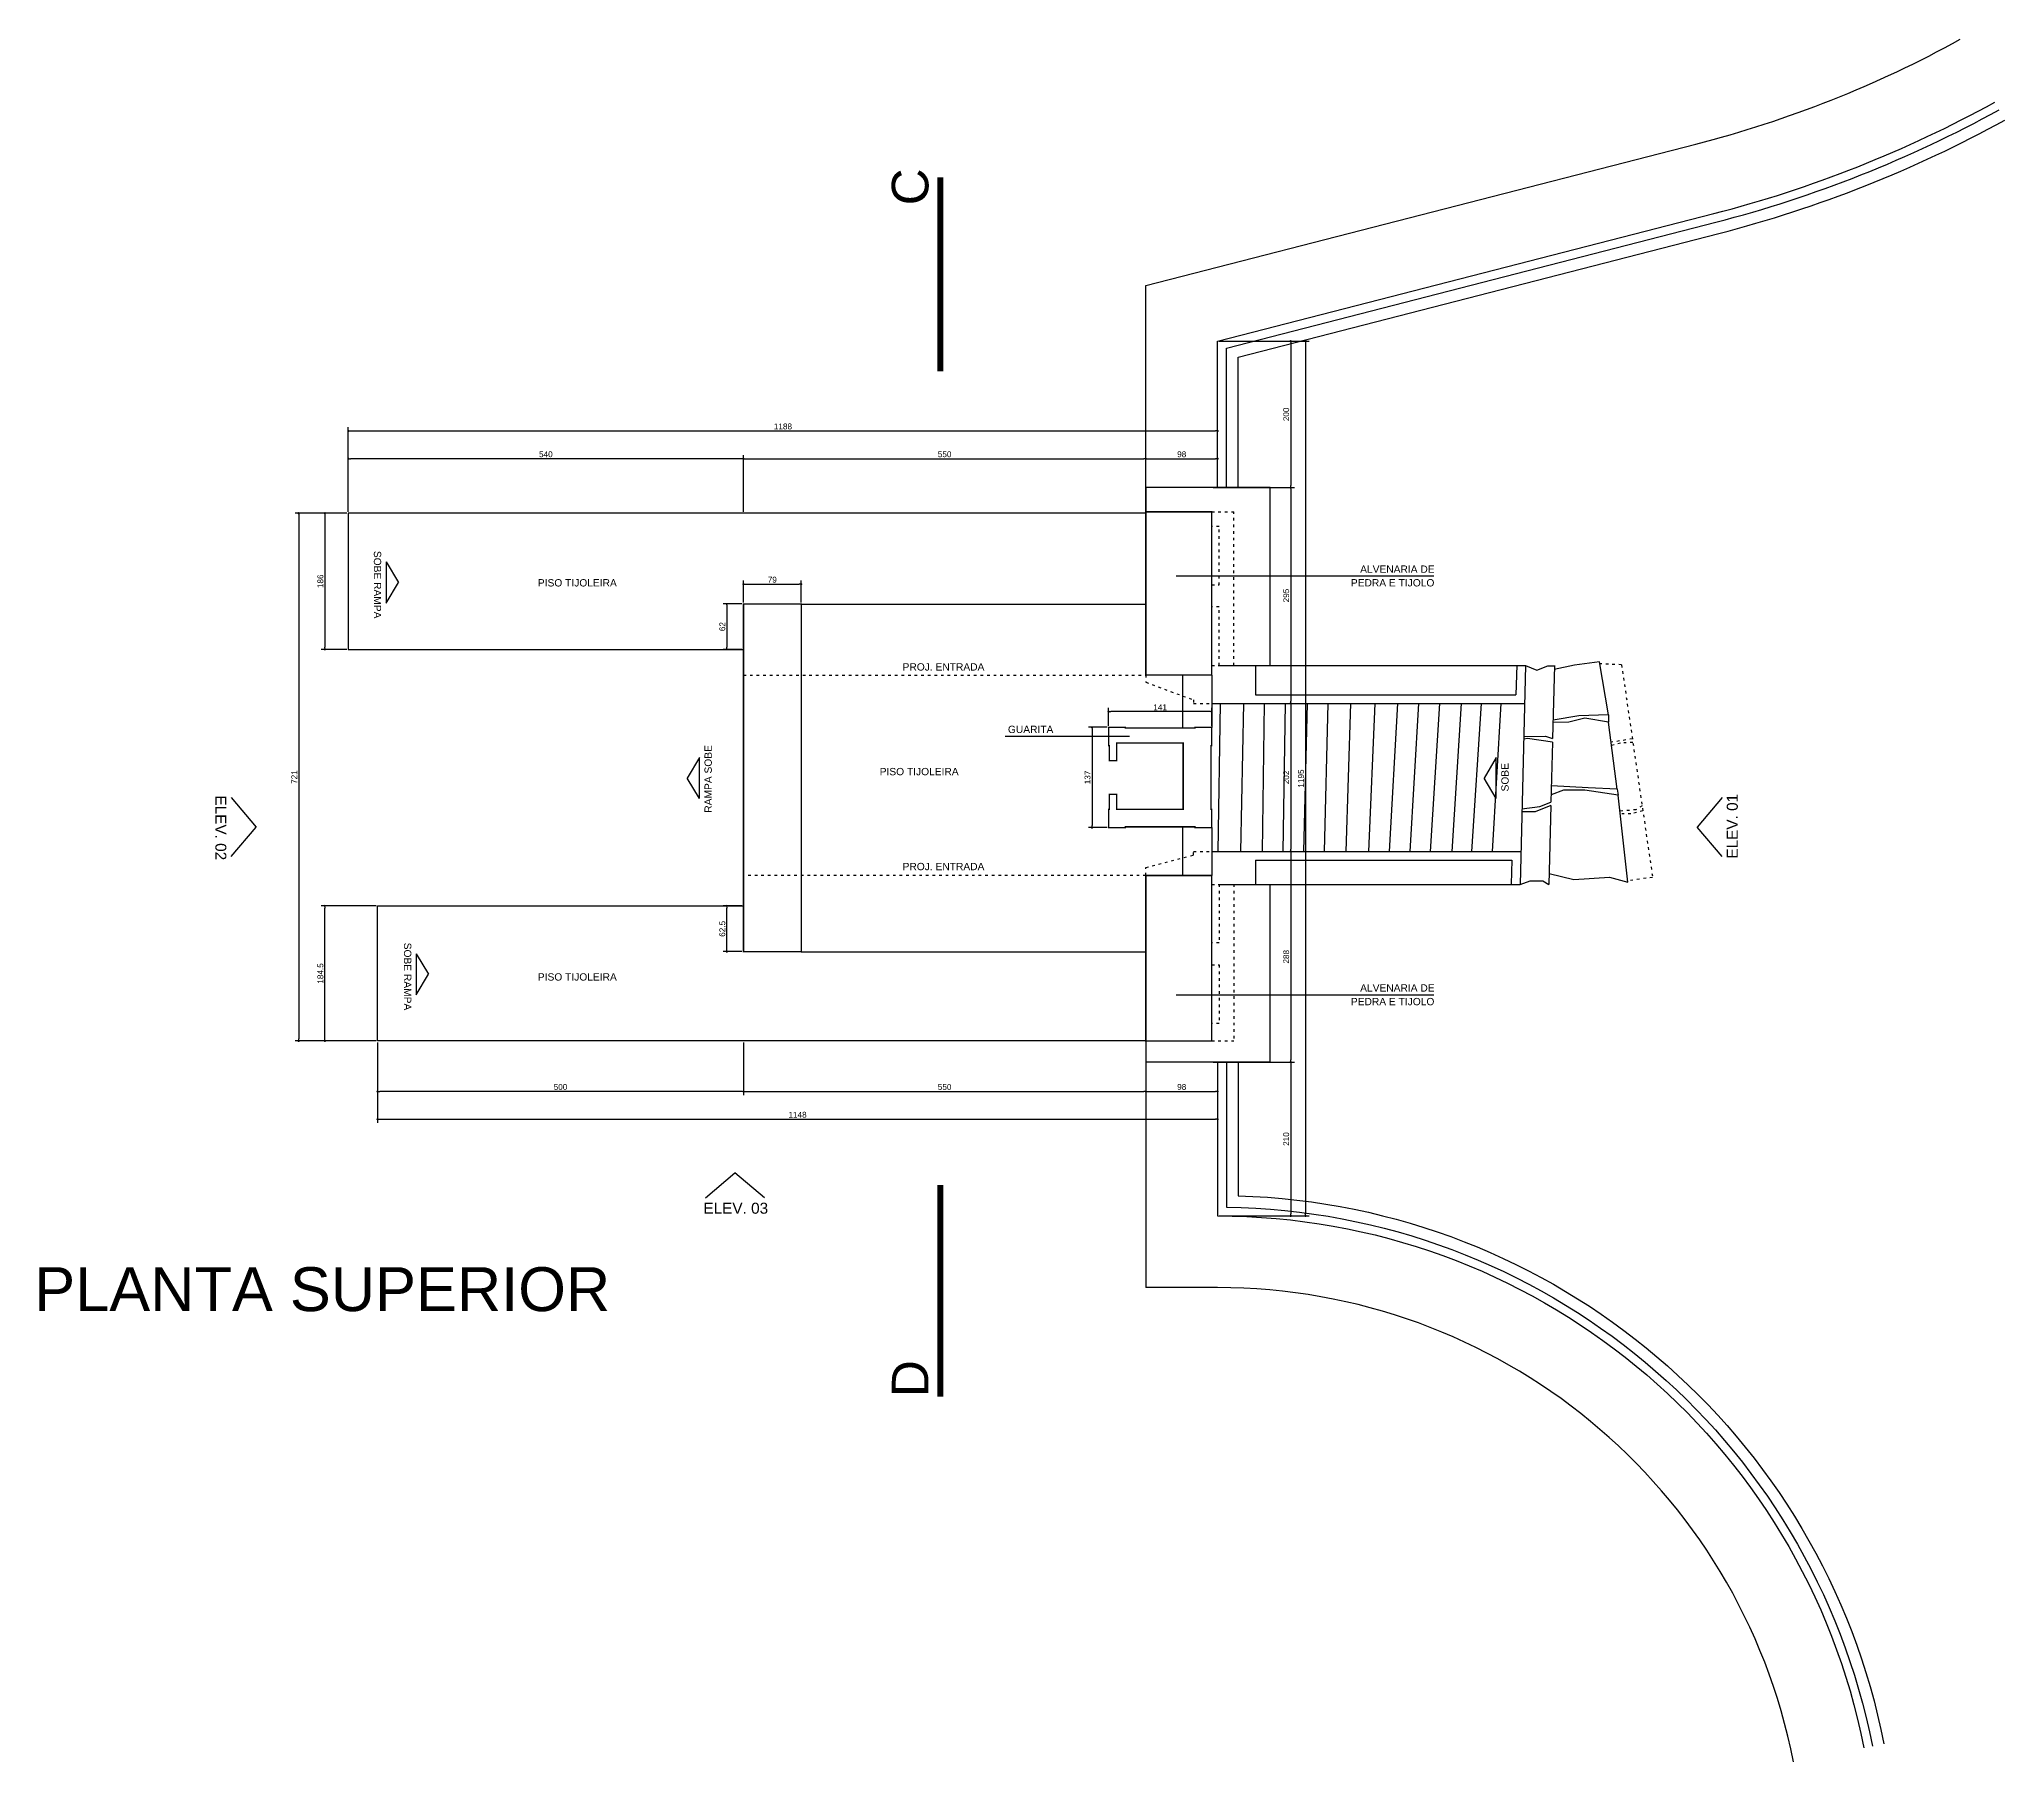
# Model space of a CAD drawing. Extents: x 1364 to 13318, y -13728 to -5941.
# Drawn here: x 10632 to 13318, y -8294 to -5941 of the extents above; entities that cross this region are included whole.
import ezdxf

# ---------------------------------------------------------------- set-up
doc = ezdxf.new("R2010")
doc.units = 0
doc.header["$PDMODE"] = 35
doc.linetypes.add('ACAD_ISO03W100', pattern=[30, 12, -18])
doc.linetypes.add('CENTER2', pattern=[28.575, 19.05, -3.175, 3.175, -3.175])
doc.layers.get('0').update_dxf_attribs({"linetype": 'CONTINUOUS'})
doc.layers.get('DEFPOINTS').update_dxf_attribs({"linetype": 'CONTINUOUS'})
for name, color, linetype in [('COTA', 7, 'CONTINUOUS'), ('PAREDE', 7, 'CONTINUOUS'), ('PAREDE_FINA', 7, 'CONTINUOUS')]:
    doc.layers.add(name, color=color, linetype=linetype)
doc.styles.add('TEXTO', font='ARIAL.TTF')
doc.dimstyles.new('COTA', dxfattribs={"dimtxt": 8, "dimasz": 3, "dimexe": 5, "dimexo": 2, "dimgap": 2, "dimtad": 1, "dimdec": 1, "dimtxsty": 'TEXTO', "dimblk1": 'DOT', "dimblk2": 'DOT', "dimsah": 1, "dimcen": 0, "dimclrd": 256, "dimclre": 256, "dimclrt": 256, "dimazin": 3, "dimtfac": 1, "dimtdec": 4, "dimtmove": 0, "dimatfit": 3, "dimtolj": 1, "dimtzin": 0})

# ---------------------------------------------------------------- blocks, each defined once
blk = doc.blocks.new('_DOT')
at = {"color": 0, "linetype": 'BYBLOCK'}
blk.add_line((-0.5, 0), (-1, 0), dxfattribs=at)
at = {"color": 0, "linetype": 'BYBLOCK', "const_width": 0.5}
blk.add_lwpolyline([(-0.25, 0, 1), (0.25, 0, 1)], format="xyb", close=True, dxfattribs=at)
blk = doc.blocks.new('*D31')
at = {"layer": 'COTA'}
for p, q in [((11054.2, -6586.7), (11054.2, -6509.3)), ((11591.2, -6514.3), (11057.2, -6514.3)), ((11594.2, -6586.7), (11594.2, -6509.3))]:
    blk.add_line(p, q, dxfattribs=at)
at = {"layer": 'DEFPOINTS', "color": 0}
for p in [(11054.2, -6514.3), (11054.2, -6588.7), (11594.2, -6588.7)]:
    blk.add_point(p, dxfattribs=at)
at = {"layer": 'COTA', "xscale": 3, "yscale": 3, "zscale": 3, "rotation": 180}
blk.add_blockref('_DOT', (11054.2, -6514.3), dxfattribs=at)
at = {"layer": 'COTA', "xscale": 3, "yscale": 3, "zscale": 3}
blk.add_blockref('_DOT', (11594.2, -6514.3), dxfattribs=at)
at = {"layer": 'COTA', "insert": (11324.2, -6508.2), "char_height": 8, "attachment_point": 5, "style": 'TEXTO'}
blk.add_mtext('\\A1;540', dxfattribs=at)
blk = doc.blocks.new('*D30')
at = {"layer": 'COTA'}
for p, q in [((11054.2, -6586.7), (11054.2, -6471.3)), ((12242.2, -6551.7), (12242.2, -6471.3)), ((11057.2, -6476.3), (12239.2, -6476.3))]:
    blk.add_line(p, q, dxfattribs=at)
at = {"layer": 'DEFPOINTS', "color": 0}
for p in [(12242.2, -6476.3), (12242.2, -6553.7), (11054.2, -6588.7)]:
    blk.add_point(p, dxfattribs=at)
at = {"layer": 'COTA', "xscale": 3, "yscale": 3, "zscale": 3, "rotation": 180}
blk.add_blockref('_DOT', (11054.2, -6476.3), dxfattribs=at)
at = {"layer": 'COTA', "xscale": 3, "yscale": 3, "zscale": 3}
blk.add_blockref('_DOT', (12242.2, -6476.3), dxfattribs=at)
at = {"layer": 'COTA', "insert": (11648.2, -6470.2), "char_height": 8, "attachment_point": 5, "style": 'TEXTO'}
blk.add_mtext('\\A1;1188', dxfattribs=at)
blk = doc.blocks.new('*D29')
at = {"layer": 'COTA'}
for p, q in [((11094.2, -7311.7), (11094.2, -7421.7)), ((12242.2, -7340.7), (12242.2, -7421.7)), ((11097.2, -7416.7), (12239.2, -7416.7))]:
    blk.add_line(p, q, dxfattribs=at)
at = {"layer": 'DEFPOINTS', "color": 0}
for p in [(11094.2, -7309.7), (12242.2, -7338.7), (12242.2, -7416.7)]:
    blk.add_point(p, dxfattribs=at)
at = {"layer": 'COTA', "xscale": 3, "yscale": 3, "zscale": 3, "rotation": 180}
blk.add_blockref('_DOT', (11094.2, -7416.7), dxfattribs=at)
at = {"layer": 'COTA', "xscale": 3, "yscale": 3, "zscale": 3}
blk.add_blockref('_DOT', (12242.2, -7416.7), dxfattribs=at)
at = {"layer": 'COTA', "insert": (11668.2, -7410.6), "char_height": 8, "attachment_point": 5, "style": 'TEXTO'}
blk.add_mtext('\\A1;1148', dxfattribs=at)
blk = doc.blocks.new('*D26')
at = {"layer": 'COTA'}
for p, q in [((11094.2, -7311.7), (11094.2, -7383.7)), ((11594.2, -7311.7), (11594.2, -7383.7)), ((11591.2, -7378.7), (11097.2, -7378.7))]:
    blk.add_line(p, q, dxfattribs=at)
at = {"layer": 'DEFPOINTS', "color": 0}
for p in [(11094.2, -7309.7), (11594.2, -7309.7), (11094.2, -7378.7)]:
    blk.add_point(p, dxfattribs=at)
at = {"layer": 'COTA', "xscale": 3, "yscale": 3, "zscale": 3, "rotation": 180}
blk.add_blockref('_DOT', (11094.2, -7378.7), dxfattribs=at)
at = {"layer": 'COTA', "xscale": 3, "yscale": 3, "zscale": 3}
blk.add_blockref('_DOT', (11594.2, -7378.7), dxfattribs=at)
at = {"layer": 'COTA', "insert": (11344.2, -7372.6), "char_height": 8, "attachment_point": 5, "style": 'TEXTO'}
blk.add_mtext('\\A1;500', dxfattribs=at)
blk = doc.blocks.new('*D36')
at = {"layer": 'COTA'}
for p, q in [((11052.2, -6588.7), (10981.4, -6588.7)), ((10986.4, -6591.7), (10986.4, -7306.7)), ((11092.2, -7309.7), (10981.4, -7309.7))]:
    blk.add_line(p, q, dxfattribs=at)
at = {"layer": 'DEFPOINTS', "color": 0}
for p in [(11054.2, -6588.7), (10986.4, -7309.7), (11094.2, -7309.7)]:
    blk.add_point(p, dxfattribs=at)
at = {"layer": 'COTA', "xscale": 3, "yscale": 3, "zscale": 3}
for p, rotation in [((10986.4, -6588.7), 90), ((10986.4, -7309.7), 270)]:
    blk.add_blockref('_DOT', p, dxfattribs=dict(at, rotation=rotation))
at = {"layer": 'COTA', "insert": (10980.4, -6949.2), "char_height": 8, "attachment_point": 5, "rotation": 90, "style": 'TEXTO'}
blk.add_mtext('\\A1;721', dxfattribs=at)
blk = doc.blocks.new('*D32')
at = {"layer": 'COTA'}
for p, q in [((11052.2, -6588.7), (11017.2, -6588.7)), ((11022.2, -6591.7), (11022.2, -6771.7)), ((11052.2, -6774.7), (11017.2, -6774.7))]:
    blk.add_line(p, q, dxfattribs=at)
at = {"layer": 'DEFPOINTS', "color": 0}
for p in [(11054.2, -6588.7), (11022.2, -6774.7), (11054.2, -6774.7)]:
    blk.add_point(p, dxfattribs=at)
at = {"layer": 'COTA', "xscale": 3, "yscale": 3, "zscale": 3}
for p, rotation in [((11022.2, -6588.7), 90), ((11022.2, -6774.7), 270)]:
    blk.add_blockref('_DOT', p, dxfattribs=dict(at, rotation=rotation))
at = {"layer": 'COTA', "insert": (11016.1, -6681.7), "char_height": 8, "attachment_point": 5, "rotation": 90, "style": 'TEXTO'}
blk.add_mtext('\\A1;186', dxfattribs=at)
blk = doc.blocks.new('*D35')
at = {"layer": 'COTA'}
for p, q in [((11092.2, -7125.2), (11017.2, -7125.2)), ((11022.2, -7306.7), (11022.2, -7128.2)), ((11092.2, -7309.7), (11017.2, -7309.7))]:
    blk.add_line(p, q, dxfattribs=at)
at = {"layer": 'DEFPOINTS', "color": 0}
for p in [(11022.2, -7125.2), (11094.2, -7125.2), (11094.2, -7309.7)]:
    blk.add_point(p, dxfattribs=at)
at = {"layer": 'COTA', "xscale": 3, "yscale": 3, "zscale": 3}
for p, rotation in [((11022.2, -7125.2), 90), ((11022.2, -7309.7), 270)]:
    blk.add_blockref('_DOT', p, dxfattribs=dict(at, rotation=rotation))
at = {"layer": 'COTA', "insert": (11016.1, -7217.5), "char_height": 8, "attachment_point": 5, "rotation": 90, "style": 'TEXTO'}
blk.add_mtext('\\A1;184.5', dxfattribs=at)
blk = doc.blocks.new('*D42')
at = {"layer": 'COTA'}
for p, q in [((12244.2, -6353.7), (12367.4, -6353.7)), ((12362.4, -6356.7), (12362.4, -7545.7)), ((12244.2, -7548.7), (12367.4, -7548.7))]:
    blk.add_line(p, q, dxfattribs=at)
at = {"layer": 'DEFPOINTS', "color": 0}
for p in [(12242.2, -6353.7), (12242.2, -7548.7), (12362.4, -7548.7)]:
    blk.add_point(p, dxfattribs=at)
at = {"layer": 'COTA', "xscale": 3, "yscale": 3, "zscale": 3}
for p, rotation in [((12362.4, -6353.7), 90), ((12362.4, -7548.7), 270)]:
    blk.add_blockref('_DOT', p, dxfattribs=dict(at, rotation=rotation))
at = {"layer": 'COTA', "insert": (12356.3, -6951.2), "char_height": 8, "attachment_point": 5, "rotation": 90, "style": 'TEXTO'}
blk.add_mtext('\\A1;1195', dxfattribs=at)
blk = doc.blocks.new('*D41')
at = {"layer": 'COTA'}
for p, q in [((12236.2, -7338.7), (12347.1, -7338.7)), ((12342.1, -7341.7), (12342.1, -7545.7)), ((12244.2, -7548.7), (12347.1, -7548.7))]:
    blk.add_line(p, q, dxfattribs=at)
at = {"layer": 'DEFPOINTS', "color": 0}
for p in [(12234.2, -7338.7), (12242.2, -7548.7), (12342.1, -7548.7)]:
    blk.add_point(p, dxfattribs=at)
at = {"layer": 'COTA', "xscale": 3, "yscale": 3, "zscale": 3}
for p, rotation in [((12342.1, -7338.7), 90), ((12342.1, -7548.7), 270)]:
    blk.add_blockref('_DOT', p, dxfattribs=dict(at, rotation=rotation))
at = {"layer": 'COTA', "insert": (12336, -7443.7), "char_height": 8, "attachment_point": 5, "rotation": 90, "style": 'TEXTO'}
blk.add_mtext('\\A1;210', dxfattribs=at)
blk = doc.blocks.new('*D33')
at = {"layer": 'COTA'}
for p, q in [((12144.2, -6551.7), (12144.2, -6509.3)), ((12147.2, -6514.3), (12239.2, -6514.3)), ((12242.2, -6551.7), (12242.2, -6509.3))]:
    blk.add_line(p, q, dxfattribs=at)
at = {"layer": 'DEFPOINTS', "color": 0}
for p in [(12242.2, -6514.3), (12144.2, -6553.7), (12242.2, -6553.7)]:
    blk.add_point(p, dxfattribs=at)
at = {"layer": 'COTA', "xscale": 3, "yscale": 3, "zscale": 3, "rotation": 180}
blk.add_blockref('_DOT', (12144.2, -6514.3), dxfattribs=at)
at = {"layer": 'COTA', "xscale": 3, "yscale": 3, "zscale": 3}
blk.add_blockref('_DOT', (12242.2, -6514.3), dxfattribs=at)
at = {"layer": 'COTA', "insert": (12193.2, -6508.2), "char_height": 8, "attachment_point": 5, "style": 'TEXTO'}
blk.add_mtext('\\A1;98', dxfattribs=at)
blk = doc.blocks.new('*D28')
at = {"layer": 'COTA'}
for p, q in [((12144.2, -7340.7), (12144.2, -7383.7)), ((12242.2, -7340.7), (12242.2, -7383.7)), ((12147.2, -7378.7), (12239.2, -7378.7))]:
    blk.add_line(p, q, dxfattribs=at)
at = {"layer": 'DEFPOINTS', "color": 0}
for p in [(12144.2, -7338.7), (12242.2, -7338.7), (12242.2, -7378.7)]:
    blk.add_point(p, dxfattribs=at)
at = {"layer": 'COTA', "xscale": 3, "yscale": 3, "zscale": 3, "rotation": 180}
blk.add_blockref('_DOT', (12144.2, -7378.7), dxfattribs=at)
at = {"layer": 'COTA', "xscale": 3, "yscale": 3, "zscale": 3}
blk.add_blockref('_DOT', (12242.2, -7378.7), dxfattribs=at)
at = {"layer": 'COTA', "insert": (12193.2, -7372.6), "char_height": 8, "attachment_point": 5, "style": 'TEXTO'}
blk.add_mtext('\\A1;98', dxfattribs=at)
blk = doc.blocks.new('*D27')
at = {"layer": 'COTA'}
for p, q in [((11594.2, -7311.7), (11594.2, -7383.7)), ((12144.2, -7311.7), (12144.2, -7383.7)), ((11597.2, -7378.7), (12141.2, -7378.7))]:
    blk.add_line(p, q, dxfattribs=at)
at = {"layer": 'DEFPOINTS', "color": 0}
for p in [(11594.2, -7309.7), (12144.2, -7309.7), (12144.2, -7378.7)]:
    blk.add_point(p, dxfattribs=at)
at = {"layer": 'COTA', "xscale": 3, "yscale": 3, "zscale": 3, "rotation": 180}
blk.add_blockref('_DOT', (11594.2, -7378.7), dxfattribs=at)
at = {"layer": 'COTA', "xscale": 3, "yscale": 3, "zscale": 3}
blk.add_blockref('_DOT', (12144.2, -7378.7), dxfattribs=at)
at = {"layer": 'COTA', "insert": (11869.2, -7372.6), "char_height": 8, "attachment_point": 5, "style": 'TEXTO'}
blk.add_mtext('\\A1;550', dxfattribs=at)
blk = doc.blocks.new('*D34')
at = {"layer": 'COTA'}
for p, q in [((11594.2, -6586.7), (11594.2, -6509.3)), ((11597.2, -6514.3), (12141.2, -6514.3)), ((12144.2, -6586.7), (12144.2, -6509.3))]:
    blk.add_line(p, q, dxfattribs=at)
at = {"layer": 'DEFPOINTS', "color": 0}
for p in [(12144.2, -6514.3), (11594.2, -6588.7), (12144.2, -6588.7)]:
    blk.add_point(p, dxfattribs=at)
at = {"layer": 'COTA', "xscale": 3, "yscale": 3, "zscale": 3, "rotation": 180}
blk.add_blockref('_DOT', (11594.2, -6514.3), dxfattribs=at)
at = {"layer": 'COTA', "xscale": 3, "yscale": 3, "zscale": 3}
blk.add_blockref('_DOT', (12144.2, -6514.3), dxfattribs=at)
at = {"layer": 'COTA', "insert": (11869.2, -6508.2), "char_height": 8, "attachment_point": 5, "style": 'TEXTO'}
blk.add_mtext('\\A1;550', dxfattribs=at)
blk = doc.blocks.new('*D38')
at = {"layer": 'COTA'}
for p, q in [((12236.2, -6553.7), (12347.1, -6553.7)), ((12342.1, -6556.7), (12342.1, -6845.7)), ((12236.2, -6848.7), (12347.1, -6848.7))]:
    blk.add_line(p, q, dxfattribs=at)
at = {"layer": 'DEFPOINTS', "color": 0}
for p in [(12234.2, -6553.7), (12234.2, -6848.7), (12342.1, -6848.7)]:
    blk.add_point(p, dxfattribs=at)
at = {"layer": 'COTA', "xscale": 3, "yscale": 3, "zscale": 3}
for p, rotation in [((12342.1, -6553.7), 90), ((12342.1, -6848.7), 270)]:
    blk.add_blockref('_DOT', p, dxfattribs=dict(at, rotation=rotation))
at = {"layer": 'COTA', "insert": (12336, -6701.2), "char_height": 8, "attachment_point": 5, "rotation": 90, "style": 'TEXTO'}
blk.add_mtext('\\A1;295', dxfattribs=at)
blk = doc.blocks.new('*D40')
at = {"layer": 'COTA'}
for p, q in [((12236.2, -7050.7), (12347.1, -7050.7)), ((12342.1, -7053.7), (12342.1, -7335.7)), ((12316.2, -7338.7), (12347.1, -7338.7))]:
    blk.add_line(p, q, dxfattribs=at)
at = {"layer": 'DEFPOINTS', "color": 0}
for p in [(12234.2, -7050.7), (12314.2, -7338.7), (12342.1, -7338.7)]:
    blk.add_point(p, dxfattribs=at)
at = {"layer": 'COTA', "xscale": 3, "yscale": 3, "zscale": 3}
for p, rotation in [((12342.1, -7050.7), 90), ((12342.1, -7338.7), 270)]:
    blk.add_blockref('_DOT', p, dxfattribs=dict(at, rotation=rotation))
at = {"layer": 'COTA', "insert": (12336, -7194.7), "char_height": 8, "attachment_point": 5, "rotation": 90, "style": 'TEXTO'}
blk.add_mtext('\\A1;288', dxfattribs=at)
blk = doc.blocks.new('*D39')
at = {"layer": 'COTA'}
for p, q in [((12236.2, -6848.7), (12347.1, -6848.7)), ((12342.1, -6851.7), (12342.1, -7047.7)), ((12236.2, -7050.7), (12347.1, -7050.7))]:
    blk.add_line(p, q, dxfattribs=at)
at = {"layer": 'DEFPOINTS', "color": 0}
for p in [(12234.2, -6848.7), (12234.2, -7050.7), (12342.1, -7050.7)]:
    blk.add_point(p, dxfattribs=at)
at = {"layer": 'COTA', "xscale": 3, "yscale": 3, "zscale": 3}
for p, rotation in [((12342.1, -6848.7), 90), ((12342.1, -7050.7), 270)]:
    blk.add_blockref('_DOT', p, dxfattribs=dict(at, rotation=rotation))
at = {"layer": 'COTA', "insert": (12336, -6949.7), "char_height": 8, "attachment_point": 5, "rotation": 90, "style": 'TEXTO'}
blk.add_mtext('\\A1;202', dxfattribs=at)
blk = doc.blocks.new('*D37')
at = {"layer": 'COTA'}
for p, q in [((12244.2, -6353.7), (12347.1, -6353.7)), ((12342.1, -6356.7), (12342.1, -6550.7)), ((12316.2, -6553.7), (12347.1, -6553.7))]:
    blk.add_line(p, q, dxfattribs=at)
at = {"layer": 'DEFPOINTS', "color": 0}
for p in [(12242.2, -6353.7), (12314.2, -6553.7), (12342.1, -6553.7)]:
    blk.add_point(p, dxfattribs=at)
at = {"layer": 'COTA', "xscale": 3, "yscale": 3, "zscale": 3}
for p, rotation in [((12342.1, -6353.7), 90), ((12342.1, -6553.7), 270)]:
    blk.add_blockref('_DOT', p, dxfattribs=dict(at, rotation=rotation))
at = {"layer": 'COTA', "insert": (12336, -6453.7), "char_height": 8, "attachment_point": 5, "rotation": 90, "style": 'TEXTO'}
blk.add_mtext('\\A1;200', dxfattribs=at)
blk = doc.blocks.new('*D43')
at = {"layer": 'COTA'}
for p, q in [((11594.2, -6710.7), (11594.2, -6680.7)), ((11597.2, -6685.7), (11670.2, -6685.7)), ((11673.2, -6710.7), (11673.2, -6680.7))]:
    blk.add_line(p, q, dxfattribs=at)
at = {"layer": 'DEFPOINTS', "color": 0}
for p in [(11673.2, -6685.7), (11594.2, -6712.7), (11673.2, -6712.7)]:
    blk.add_point(p, dxfattribs=at)
at = {"layer": 'COTA', "xscale": 3, "yscale": 3, "zscale": 3, "rotation": 180}
blk.add_blockref('_DOT', (11594.2, -6685.7), dxfattribs=at)
at = {"layer": 'COTA', "xscale": 3, "yscale": 3, "zscale": 3}
blk.add_blockref('_DOT', (11673.2, -6685.7), dxfattribs=at)
at = {"layer": 'COTA', "insert": (11633.7, -6679.6), "char_height": 8, "attachment_point": 5, "style": 'TEXTO'}
blk.add_mtext('\\A1;79', dxfattribs=at)
blk = doc.blocks.new('*D44')
at = {"layer": 'COTA'}
for p, q in [((11592.2, -6712.7), (11566.5, -6712.7)), ((11571.5, -6715.7), (11571.5, -6771.7)), ((11592.2, -6774.7), (11566.5, -6774.7))]:
    blk.add_line(p, q, dxfattribs=at)
at = {"layer": 'DEFPOINTS', "color": 0}
for p in [(11594.2, -6712.7), (11571.5, -6774.7), (11594.2, -6774.7)]:
    blk.add_point(p, dxfattribs=at)
at = {"layer": 'COTA', "xscale": 3, "yscale": 3, "zscale": 3}
for p, rotation in [((11571.5, -6712.7), 90), ((11571.5, -6774.7), 270)]:
    blk.add_blockref('_DOT', p, dxfattribs=dict(at, rotation=rotation))
at = {"layer": 'COTA', "insert": (11565.4, -6743.7), "char_height": 8, "attachment_point": 5, "rotation": 90, "style": 'TEXTO'}
blk.add_mtext('\\A1;62', dxfattribs=at)
blk = doc.blocks.new('*D45')
at = {"layer": 'COTA'}
for p, q in [((11592.2, -7125.2), (11566.5, -7125.2)), ((11571.5, -7184.7), (11571.5, -7128.2)), ((11592.2, -7187.7), (11566.5, -7187.7))]:
    blk.add_line(p, q, dxfattribs=at)
at = {"layer": 'DEFPOINTS', "color": 0}
for p in [(11571.5, -7125.2), (11594.2, -7125.2), (11594.2, -7187.7)]:
    blk.add_point(p, dxfattribs=at)
at = {"layer": 'COTA', "xscale": 3, "yscale": 3, "zscale": 3}
for p, rotation in [((11571.5, -7125.2), 90), ((11571.5, -7187.7), 270)]:
    blk.add_blockref('_DOT', p, dxfattribs=dict(at, rotation=rotation))
at = {"layer": 'COTA', "insert": (11565.4, -7156.5), "char_height": 8, "attachment_point": 5, "rotation": 90, "style": 'TEXTO'}
blk.add_mtext('\\A1;62.5', dxfattribs=at)
blk = doc.blocks.new('*D46')
at = {"layer": 'COTA'}
for p, q in [((12093.2, -6879.2), (12093.2, -6854.8)), ((12231.2, -6859.8), (12096.2, -6859.8)), ((12234.2, -6879.2), (12234.2, -6854.8))]:
    blk.add_line(p, q, dxfattribs=at)
at = {"layer": 'DEFPOINTS', "color": 0}
for p in [(12093.2, -6859.8), (12093.2, -6881.2), (12234.2, -6881.2)]:
    blk.add_point(p, dxfattribs=at)
at = {"layer": 'COTA', "xscale": 3, "yscale": 3, "zscale": 3, "rotation": 180}
blk.add_blockref('_DOT', (12093.2, -6859.8), dxfattribs=at)
at = {"layer": 'COTA', "xscale": 3, "yscale": 3, "zscale": 3}
blk.add_blockref('_DOT', (12234.2, -6859.8), dxfattribs=at)
at = {"layer": 'COTA', "insert": (12163.7, -6853.8), "char_height": 8, "attachment_point": 5, "style": 'TEXTO'}
blk.add_mtext('\\A1;141', dxfattribs=at)
blk = doc.blocks.new('*D47')
at = {"layer": 'COTA'}
for p, q in [((12091.2, -6881.2), (12065.6, -6881.2)), ((12070.6, -6884.2), (12070.6, -7015.2)), ((12091.2, -7018.2), (12065.6, -7018.2))]:
    blk.add_line(p, q, dxfattribs=at)
at = {"layer": 'DEFPOINTS', "color": 0}
for p in [(12093.2, -6881.2), (12070.6, -7018.2), (12093.2, -7018.2)]:
    blk.add_point(p, dxfattribs=at)
at = {"layer": 'COTA', "xscale": 3, "yscale": 3, "zscale": 3}
for p, rotation in [((12070.6, -6881.2), 90), ((12070.6, -7018.2), 270)]:
    blk.add_blockref('_DOT', p, dxfattribs=dict(at, rotation=rotation))
at = {"layer": 'COTA', "insert": (12064.5, -6949.7), "char_height": 8, "attachment_point": 5, "rotation": 90, "style": 'TEXTO'}
blk.add_mtext('\\A1;137', dxfattribs=at)

msp = doc.modelspace()

# ---------------------------------------------------------------- linework, layer by layer
at = {"layer": 'PAREDE', "const_width": 2}
for points in [[(12234.23, -6586.74), (12144.23, -6586.74), (12144.23, -6809.74), (12234.23, -6809.74)], [(11673.23, -7187.74), (11594.23, -7187.74), (11594.23, -6712.74), (11673.23, -6712.74)], [(12195.23, -6993.24), (12195.23, -6902.74), (12104.23, -6902.74), (12104.23, -6926.74), (12094.23, -6926.74), (12094.23, -6906.24), (12093.23, -6906.24), (12093.23, -6881.24), (12116.23, -6881.24), (12116.23, -6882.24), (12211.23, -6882.24), (12211.23, -6881.24), (12234.23, -6881.24), (12234.23, -6906.24), (12233.23, -6906.24), (12233.23, -6993.24), (12234.23, -6993.24), (12234.23, -7018.24), (12211.23, -7018.24), (12211.23, -7017.24), (12116.23, -7017.24), (12116.23, -7018.24), (12093.23, -7018.24), (12093.23, -6993.24), (12094.23, -6993.24), (12094.23, -6972.74), (12104.23, -6972.74), (12104.23, -6993.24)], [(12144.23, -7083.74), (12234.23, -7083.74), (12234.23, -7309.74), (12144.23, -7309.74)]]:
    msp.add_lwpolyline(points, close=True, dxfattribs=at)
at = {"layer": 'PAREDE_FINA'}
for points in [[(12242.23, -6553.74), (12242.23, -6353.74), (12920.17, -6179.41, 0.0629133), (13304.39, -6027.13)], [(12254.23, -6553.74), (12254.23, -6363.05), (12923.16, -6191.04, 0.0629133), (13310.17, -6037.65)], [(12270.23, -6553.74), (12270.23, -6375.45), (12927.15, -6206.53, 0.0629133), (13317.89, -6051.66, 0.0629133)], [(12242.23, -7338.74), (12242.23, -7548.74, -0.3585501), (13125.4, -8275.49)], [(12254.23, -7338.74), (12254.23, -7536.82, -0.354842), (13137.17, -8273.18)], [(12270.23, -7338.74), (12270.23, -7521.17, -0.3500588), (13152.87, -8270.1, -0.3500588)]]:
    msp.add_lwpolyline(points, format="xyb", dxfattribs=at)
for points in [[(12144.23, -6277.75), (12895.77, -6084.5)], [(12144.23, -6553.74), (12144.23, -6277.75)], [(12234.23, -6553.74), (12144.23, -6553.74), (12144.23, -6588.74), (11054.23, -6588.74), (11054.23, -6774.74), (11594.23, -6774.74)], [(12314.23, -6553.74), (12234.23, -6553.74)], [(12314.23, -6796.74), (12314.23, -6553.74)], [(11105.99, -6655.23), (11105.99, -6711.43)], [(11105.99, -6655.23), (11122.66, -6683.33)], [(11105.99, -6711.43), (11122.66, -6683.33)], [(12185.73, -6674.47), (12537.95, -6674.47)], [(11673.23, -6712.74), (12144.23, -6712.74)], [(12776.58, -6864.31), (12764.16, -6791.78), (12730.17, -6796.35), (12702.33, -6802.36)], [(12194.23, -6809.74), (12194.23, -6882.24)], [(12234.23, -6809.74), (12234.23, -6881.24)], [(12244.23, -6796.74), (12663.02, -6796.74)], [(12294.23, -6796.74), (12294.23, -6836.74)], [(12651.02, -6796.45), (12650.02, -6836.74)], [(12663.02, -6796.74), (12655.62, -7095.74)], [(12663.02, -6796.74), (12678.42, -6802.91), (12693.72, -6797.27), (12702.47, -6797.27)], [(12702.47, -6796.74), (12700, -6896.66)], [(12234.23, -6848.74), (12661.73, -6848.74)], [(12243.23, -7050.74), (12246.23, -6848.74)], [(12277.73, -6848.74), (12273.73, -7050.74)], [(12294.23, -6836.74), (12650.02, -6836.74)], [(12303.73, -7050.74), (12306.23, -6848.74)], [(12331.73, -7050.74), (12335.23, -6848.74)], [(12360.23, -7050.74), (12365.23, -6848.74)], [(12388.23, -7050.74), (12393.23, -6848.74)], [(12417.73, -7050.74), (12424.23, -6848.74)], [(12448.73, -7050.74), (12457.73, -6848.74)], [(12477.23, -7050.74), (12488.73, -6848.74)], [(12505.23, -7050.74), (12517.23, -6848.74)], [(12533.23, -7050.74), (12545.73, -6848.74)], [(12562.73, -7050.74), (12575.73, -6848.74)], [(12589.73, -7050.74), (12602.73, -6848.74)], [(12617.73, -7050.74), (12629.73, -6848.74)], [(12788.34, -6965.58), (12776.58, -6874.11), (12743.89, -6868.88), (12722.34, -6874.1), (12700.55, -6874.44)], [(12776.58, -6864.31), (12735.89, -6865.58), (12700.62, -6871.63)], [(12776.58, -6864.31), (12776.58, -6874.11)], [(11952.03, -6893.39), (12122.01, -6893.39)], [(12699.88, -6901.41), (12665.6, -6896.29), (12660.52, -6897.51)], [(12660.62, -6893.78), (12690.26, -6893.41), (12700, -6896.66)], [(12699.88, -6901.41), (12697.85, -6983.58)], [(11534.15, -6922.44), (11517.48, -6950.54)], [(11534.15, -6978.64), (11534.15, -6922.44)], [(12623.12, -6922.44), (12606.44, -6950.54)], [(12623.12, -6978.64), (12623.12, -6922.44)], [(11534.15, -6978.64), (11517.48, -6950.54)], [(12623.12, -6978.64), (12606.44, -6950.54)], [(10894.07, -6976.96), (10928.23, -7017.44)], [(12695.44, -7080.98), (12728.86, -7089.06), (12777.88, -7085.8), (12802.72, -7092.98), (12789.65, -6974.07), (12743.89, -6966.88), (12715.13, -6966.88), (12698.1, -6973.39)], [(12788.34, -6965.58), (12748.68, -6963.92), (12698.4, -6961.2)], [(12788.34, -6965.58), (12789.65, -6974.07)], [(12931.56, -6976.96), (12897.39, -7017.44)], [(12697.74, -6987.99), (12676.01, -6996.88), (12658.06, -6996.88)], [(12658.17, -6992.56), (12682.45, -6989.57), (12697.85, -6983.58)], [(12697.74, -6987.99), (12695.07, -7095.74)], [(10894.07, -7057.92), (10928.23, -7017.44)], [(12194.23, -7017.24), (12194.23, -7083.74)], [(12234.23, -7018.24), (12234.23, -7083.74)], [(12931.56, -7057.92), (12897.39, -7017.44)], [(12234.23, -7050.74), (12656.73, -7050.74)], [(12294.23, -7062.74), (12644.43, -7062.74)], [(12294.23, -7062.74), (12294.23, -7095.74)], [(12644.43, -7062.74), (12643.62, -7095.45)], [(12244.23, -7095.74), (12655.62, -7095.74)], [(12314.23, -7338.74), (12314.23, -7095.74)], [(12655.62, -7095.74), (12669.57, -7091.04), (12686.48, -7091.04), (12695.07, -7095.74)], [(12144.23, -7309.74), (11094.23, -7309.74), (11094.23, -7125.24), (11594.23, -7125.24)], [(11147.18, -7190.54), (11163.85, -7218.65)], [(11147.18, -7190.54), (11147.18, -7246.75)], [(11673.23, -7187.74), (12144.23, -7187.74)], [(11147.18, -7246.75), (11163.85, -7218.65)], [(12185.73, -7246.65), (12537.95, -7246.65)], [(12144.23, -7309.74), (12144.23, -7646.74)], [(12314.23, -7338.74), (12144.23, -7338.74)], [(11542.19, -7524.18), (11582.68, -7490.02)], [(11623.16, -7524.18), (11582.68, -7490.02)], [(12242.23, -7646.74), (12144.23, -7646.74)]]:
    msp.add_lwpolyline(points, dxfattribs=at)
at = {"layer": 'PAREDE_FINA', "linetype": 'CENTER2', "ltscale": 3, "const_width": 8}
for points in [[(11863.37, -6394.85), (11863.37, -6129.86)], [(11863.37, -7795.47), (11863.37, -7506.69)]]:
    msp.add_lwpolyline(points, dxfattribs=at)
at = {"layer": 'PAREDE_FINA', "linetype": 'ACAD_ISO03W100', "ltscale": 0.3}
for points in [[(12234.23, -6586.74), (12264.23, -6586.74)], [(12234.23, -6686.74), (12244.23, -6686.74), (12244.23, -6606.74), (12234.23, -6606.74)], [(12264.23, -6796.74), (12264.23, -6586.74)], [(12234.23, -6796.74), (12244.23, -6796.74), (12244.23, -6716.74), (12234.23, -6716.74)], [(12794.26, -6795.8), (12764.59, -6794.3)], [(11594.23, -6809.74), (12144.23, -6809.74), (12144.23, -6819.74), (12209.23, -6843.74), (12209.23, -6848.74), (12234.23, -6848.74)], [(12794.26, -6795.8), (12836.68, -7086.34)], [(12809.04, -6897.07), (12780.11, -6901.61)], [(12809.76, -6901.98), (12792.76, -6902.76), (12780.66, -6905.88)], [(12822.41, -6988.59), (12813.99, -6993.75), (12792.05, -6995.93)], [(12823.37, -6995.2), (12807.05, -6999.46), (12792.46, -6999.63)], [(12144.23, -7083.74), (12144.23, -7072.74), (12209.23, -7055.74), (12209.23, -7050.74), (12234.23, -7050.74)], [(12144.23, -7083.74), (11594.23, -7083.74)], [(12836.68, -7086.34), (12802.48, -7090.79)], [(12234.23, -7095.74), (12244.23, -7095.74), (12244.23, -7175.74), (12234.23, -7175.74)], [(12264.23, -7095.74), (12264.23, -7309.74)], [(12234.23, -7205.74), (12244.23, -7205.74), (12244.23, -7285.74), (12234.23, -7285.74)], [(12234.23, -7309.74), (12264.23, -7309.74)]]:
    msp.add_lwpolyline(points, dxfattribs=at)
at = {"layer": 'PAREDE_FINA'}
for centre, radius, start, end in [((12509.55, -4582.55), 1550.81, 284.42077, 298.82046), ((12242.23, -8448.74), 802, 11.0988, 90)]:
    msp.add_arc(centre, radius, start, end, dxfattribs=at)

# ---------------------------------------------------------------- texts
at = {"layer": 'PAREDE_FINA', "style": 'TEXTO'}
for s, height, rotation, p in [('C', 50, 90, (11847.02, -6168.09)), ('SOBE RAMPA', 10, 270, (11089.14, -6640.14)), ('RAMPA SOBE', 10, 90, (11551, -6997.88)), ('SOBE', 10, 90, (12639.97, -6968.83)), ('ELEV. 02', 15, 270, (10872.53, -6974.25)), ('ELEV. 01', 15, 90, (12953.1, -7060.63)), ('SOBE RAMPA', 10, 270, (11130.33, -7175.46)), ('D', 50, 90, (11847.02, -7796.22))]:
    msp.add_text(s, height=height, rotation=rotation, dxfattribs=at).set_placement(p)
for s, height, p in [('ALVENARIA DE', 10, (12437.07, -6670.09)), ('PISO TIJOLEIRA', 10, (11313.29, -6688.78)), ('PEDRA E TIJOLO', 10, (12424.39, -6688.73)), ('PROJ. ENTRADA', 10, (11811.75, -6803.68)), ('GUARITA', 10, (11955.68, -6889.01)), ('PISO TIJOLEIRA', 10, (11780.43, -6946.7)), ('PROJ. ENTRADA', 10, (11811.75, -7076.41)), ('PISO TIJOLEIRA', 10, (11313.29, -7227.22)), ('PEDRA E TIJOLO', 10, (12424.39, -7260.92)), ('ALVENARIA DE', 10, (12437.07, -7242.28)), ('ELEV. 03', 15, (11539.49, -7545.72)), ('PLANTA SUPERIOR', 60, (10625.08, -7678.8))]:
    msp.add_text(s, height=height, dxfattribs=at).set_placement(p)

# ---------------------------------------------------------------- dimensions: what is measured, and where the dimension line sits
at = {"layer": 'COTA'}
for base, p1, p2, angle, picture, middle in [((12362.41, -7548.74), (12242.23, -6353.74), (12242.23, -7548.74), 90, '*D42', (12356.33, -6951.24)), ((12342.1, -6553.74), (12242.23, -6353.74), (12314.23, -6553.74), 90, '*D37', (12336.02, -6453.74)), ((12342.1, -6848.74), (12234.23, -6553.74), (12234.23, -6848.74), 90, '*D38', (12336.02, -6701.24)), ((10986.37, -7309.74), (11054.23, -6588.74), (11094.23, -7309.74), 90, '*D36', (10980.35, -6949.24)), ((11022.19, -6774.74), (11054.23, -6588.74), (11054.23, -6774.74), 270, '*D32', (11016.11, -6681.74)), ((11571.52, -6774.74), (11594.23, -6712.74), (11594.23, -6774.74), 90, '*D44', (11565.43, -6743.74)), ((12342.1, -7050.74), (12234.23, -6848.74), (12234.23, -7050.74), 90, '*D39', (12336.02, -6949.74)), ((12070.59, -7018.24), (12093.23, -6881.24), (12093.23, -7018.24), 90, '*D47', (12064.51, -6949.74)), ((12342.1, -7338.74), (12234.23, -7050.74), (12314.23, -7338.74), 90, '*D40', (12336.02, -7194.74)), ((11022.19, -7125.24), (11094.23, -7309.74), (11094.23, -7125.24), 90, '*D35', (11016.11, -7217.49)), ((11571.52, -7125.24), (11594.23, -7187.74), (11594.23, -7125.24), 90, '*D45', (11565.43, -7156.49)), ((12342.1, -7548.74), (12234.23, -7338.74), (12242.23, -7548.74), 90, '*D41', (12336.02, -7443.74))]:
    dim = msp.add_linear_dim(base=base, p1=p1, p2=p2, angle=angle, dimstyle='COTA', dxfattribs=at)
    dim.commit()
    dim.dimension.update_dxf_attribs({"geometry": picture, "text_midpoint": middle})
for base, p1, p2, picture, middle in [((12242.23, -6476.26), (11054.23, -6588.74), (12242.23, -6553.74), '*D30', (11648.23, -6470.17)), ((11054.23, -6514.32), (11594.23, -6588.74), (11054.23, -6588.74), '*D31', (11324.23, -6508.23)), ((12144.23, -6514.32), (11594.23, -6588.74), (12144.23, -6588.74), '*D34', (11869.23, -6508.23)), ((12242.23, -6514.32), (12144.23, -6553.74), (12242.23, -6553.74), '*D33', (12193.23, -6508.23)), ((11673.23, -6685.71), (11594.23, -6712.74), (11673.23, -6712.74), '*D43', (11633.73, -6679.62)), ((12093.23, -6859.83), (12234.23, -6881.24), (12093.23, -6881.24), '*D46', (12163.73, -6853.81)), ((12242.23, -7416.73), (11094.23, -7309.74), (12242.23, -7338.74), '*D29', (11668.23, -7410.65)), ((11094.23, -7378.67), (11594.23, -7309.74), (11094.23, -7309.74), '*D26', (11344.23, -7372.59)), ((12144.23, -7378.67), (11594.23, -7309.74), (12144.23, -7309.74), '*D27', (11869.23, -7372.59)), ((12242.23, -7378.67), (12144.23, -7338.74), (12242.23, -7338.74), '*D28', (12193.23, -7372.59))]:
    dim = msp.add_linear_dim(base=base, p1=p1, p2=p2, dimstyle='COTA', dxfattribs=at)
    dim.commit()
    dim.dimension.update_dxf_attribs({"geometry": picture, "text_midpoint": middle})

doc.saveas('drawing.dxf')
